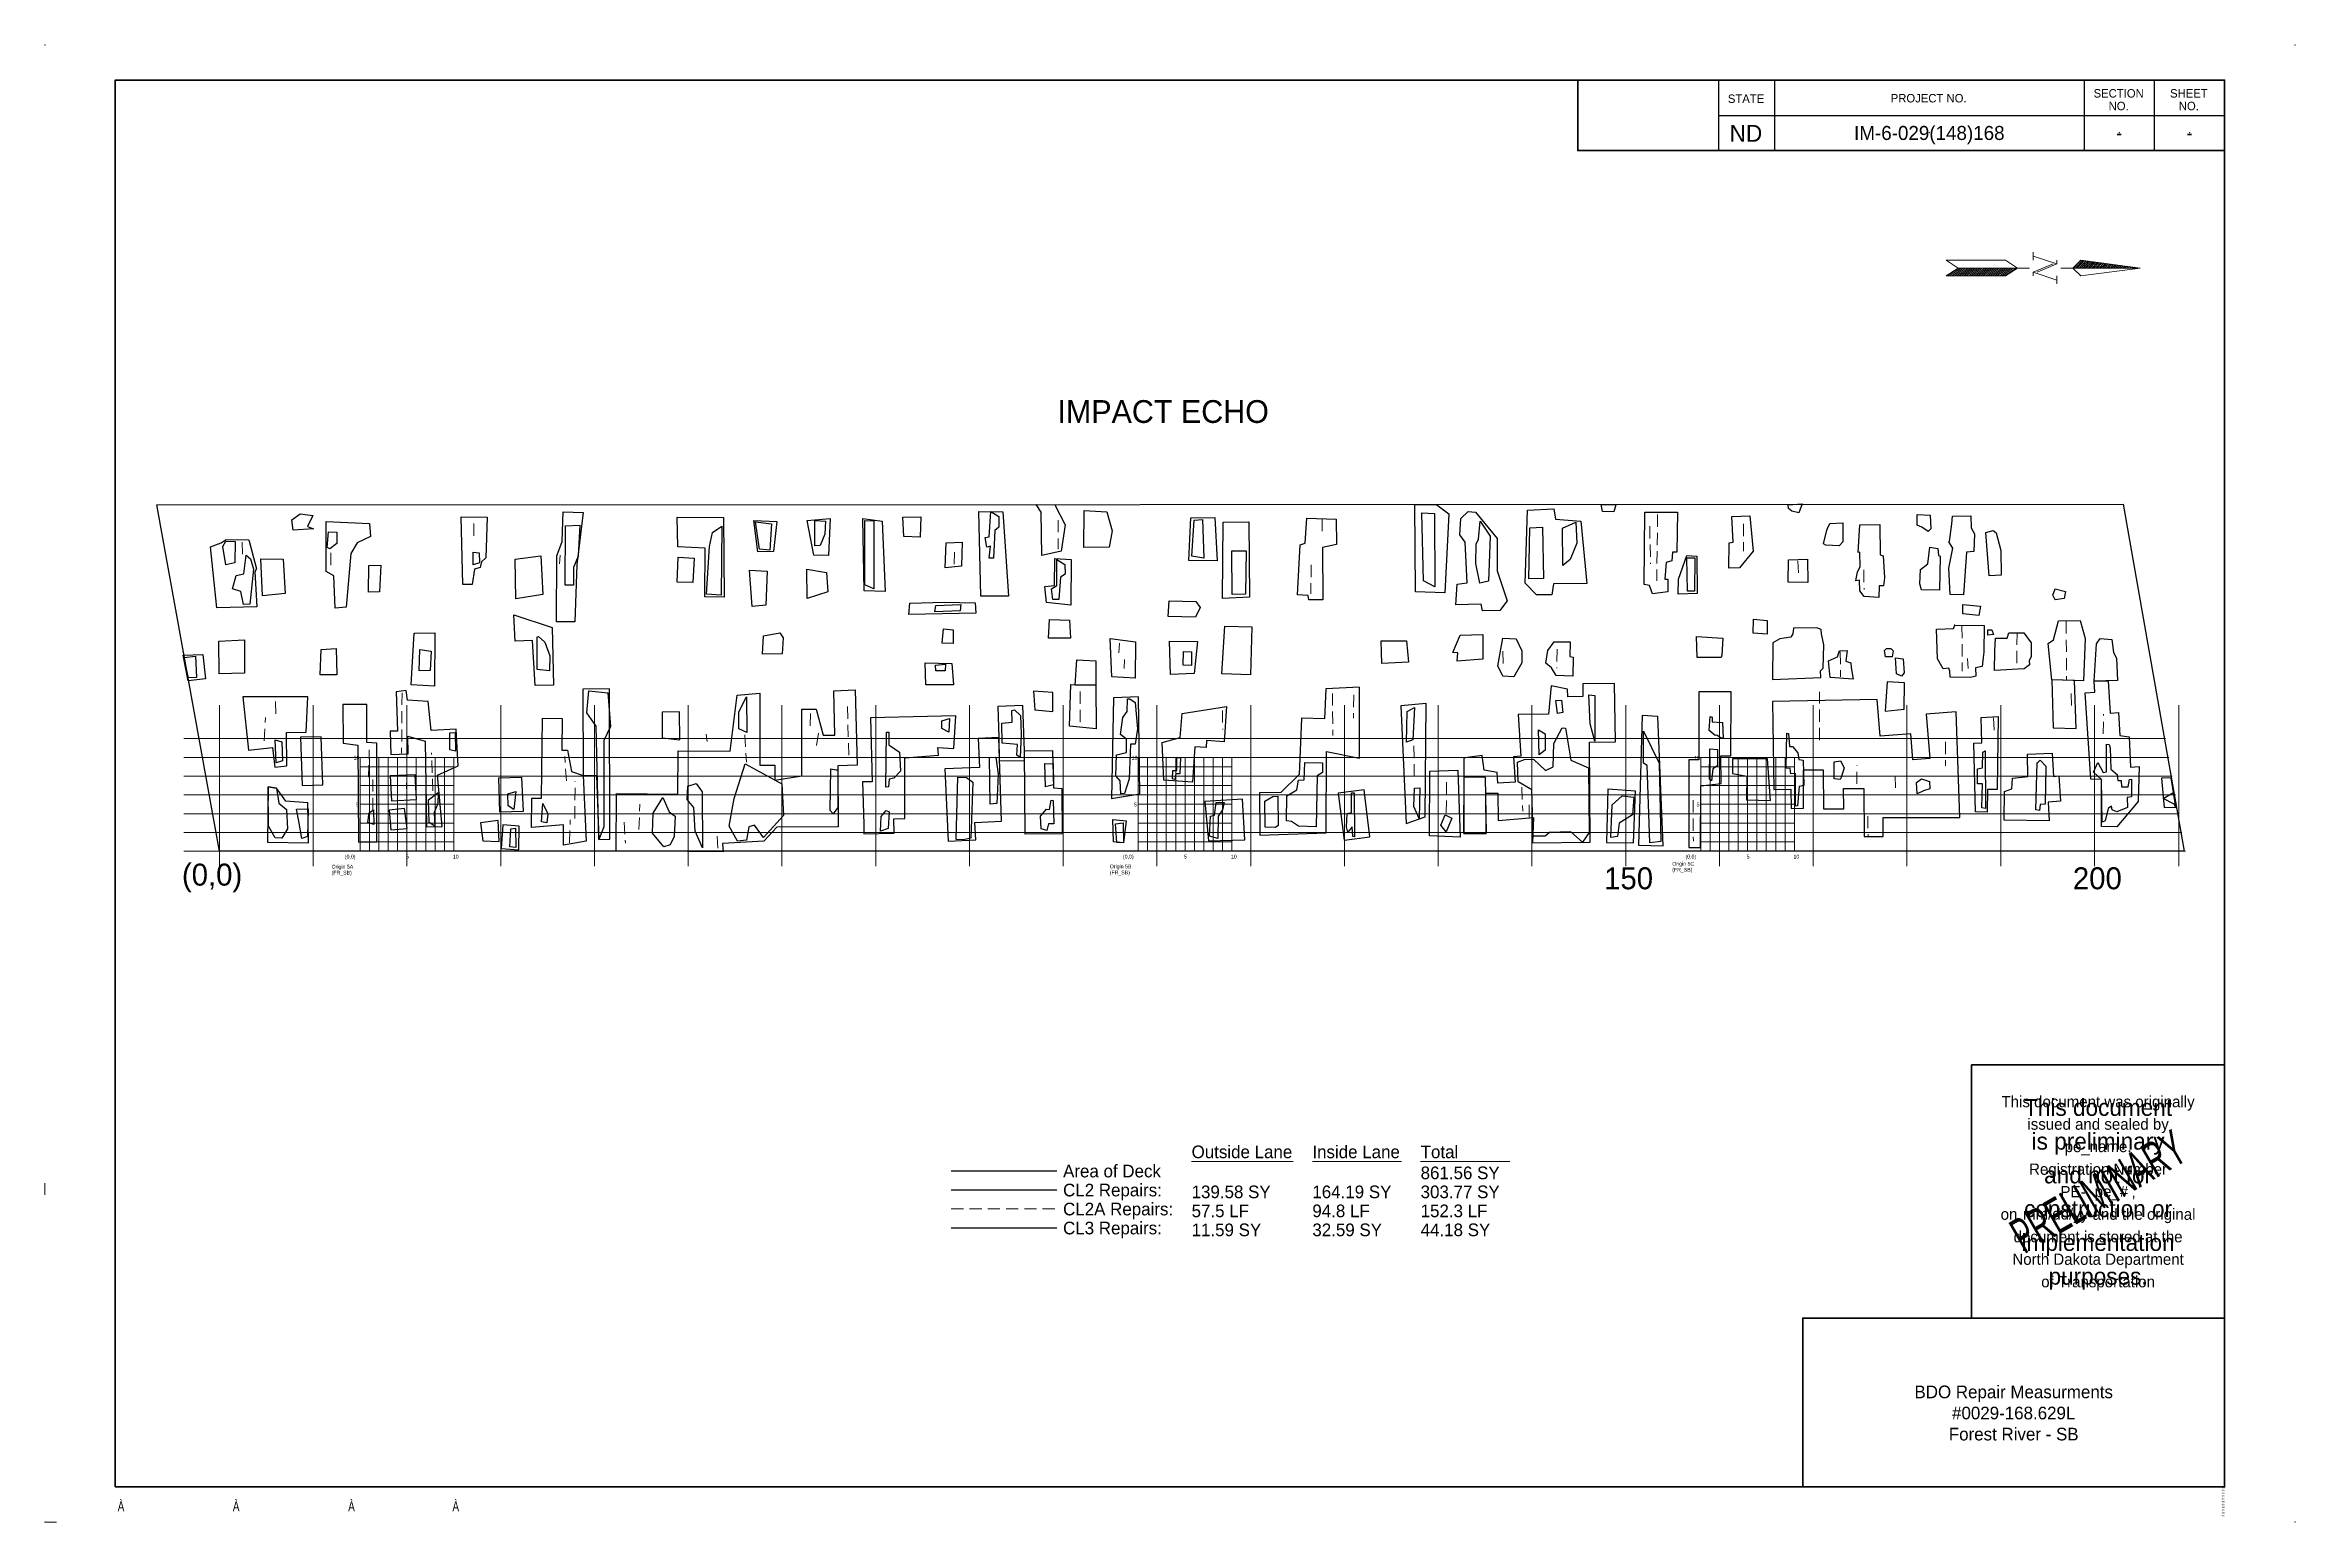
# Model space of a CAD drawing. Header units: feet. Extents: x 2768830 to 2769070, y 549109 to 549267.
import ezdxf
from ezdxf.enums import TextEntityAlignment as Align

# ---------------------------------------------------------------- set-up
doc = ezdxf.new("R2010")
doc.units = ezdxf.units.FT
doc.header["$LTSCALE"] = 312
doc.header["$MEASUREMENT"] = 0
doc.linetypes.add('Dash01', pattern=[1.5, 1, -0.5])
doc.linetypes.add('DGN Style 1', pattern=[0.013513, 2.2e-05, -0.013491])
for name, color, linetype, lineweight in [('Aggr A Line', 212, 'Continuous', 30), ('Arrow N cell', 1, 'Continuous', 0), ('Asph A Line', 5, 'Continuous', 30), ('Conc A Line', 96, 'Continuous', 30), ('Conc Line Exst', 1, 'Dash01', 13), ('dim (wt 1)', 4, 'Continuous', 13), ('EFB Comment text Exst', 7, 'Continuous', 0), ('EFB Locator text Exst', 1, 'Continuous', 0), ('EFB No text Exst', 1, 'Continuous', 0), ('Mask Lv Priority 100', 7, 'Continuous', 0), ('sht Lines', 7, 'Continuous', 0), ('sht Lines (Construction)', 7, 'Continuous', 0), ('sht Stamp Text', 3, 'Continuous', 13), ('sht Stamp Text Preliminary', 5, 'Continuous', 13), ('sht Text', 7, 'Continuous', 0), ('Surface Conc Line Exst', 1, 'Dash01', 0), ('Tag DIP text', 2, 'Continuous', 0), ('Text text', 7, 'Continuous', 40)]:
    doc.layers.add(name, color=color, linetype=linetype, lineweight=lineweight)
doc.styles.add('Style-BLOCK_OUTLINE', font='BLOCK_OUTLINE.shx')
doc.styles.add('Style-engineer', font='engineer.shx')
doc.styles.add('Style-NDDOT', font='')
doc.styles.add('Text 0.09', font='', dxfattribs={"height": 0.0075})
doc.styles.get('Style-NDDOT').set_extended_font_data('NDDOT')
doc.styles.get('Text 0.09').set_extended_font_data('NDDOT')

# ---------------------------------------------------------------- blocks, each defined once
blk = doc.blocks.new('Plan')
at = {"layer": 'sht Lines', "color": 7, "linetype": 'Continuous', "lineweight": 0}
for p in [(-0.0417, 0.8542), (-0.0417, 0.8542), (-0.0417, 0.8542), (1.2917, 0.8542), (1.2917, 0.8542), (-0.0417, -0.0208), (1.2917, -0.0208)]:
    blk.add_point(p, dxfattribs=at)
at = {"layer": 'sht Text', "color": 7, "linetype": 'Continuous', "lineweight": 0, "style": 'Style-NDDOT', "width": 0.757093}
for s, p in [(' À', (-0.0002, -0.0086)), ('  À', (0.0664, -0.0086)), ('   À', (0.1331, -0.0086)), ('À ', (0.1998, -0.0086))]:
    blk.add_text(s, height=0.00583, dxfattribs=at).set_placement(p, align=Align.TOP_LEFT)
at = {"layer": 'Tag DIP text', "color": 2, "linetype": 'Continuous', "lineweight": 0, "style": 'Style-NDDOT'}
for tag, p in [('comment_3', (1.25, -0.0117)), ('comment_4', (1.25, -0.0133)), ('consultant', (1.25, -0.0083)), ('county', (1.25, -0.0067)), ('bridge', (1.25, -0.01)), ('comment_5', (1.25, -0.015)), ('comment_6', (1.25, -0.0167))]:
    blk.add_attdef(tag, text='', height=0.000833, dxfattribs=at).set_placement(p, align=Align.TOP_RIGHT)
at = {"color": 7, "linetype": 'Continuous', "lineweight": 13}
for points in [[(0.8667, 0.7917), (1.25, 0.7917), (1.25, 0.8334), (0.8667, 0.8334)], [(1, 0), (1, 0.1), (1.1, 0.1), (1.1, 0.25), (1.25, 0.25), (1.25, 0)]]:
    blk.add_wipeout(points, dxfattribs=at).dxf.layer = 'Mask Lv Priority 100'
at = {"layer": 'sht Lines', "color": 6, "linetype": 'Continuous', "lineweight": 30}
for p, q in [((0.95, 0.8333), (0.95, 0.7917)), ((0.9833, 0.8334), (0.9833, 0.7917)), ((1.1667, 0.8334), (1.1667, 0.7917)), ((1.2083, 0.8334), (1.2083, 0.7917)), ((0.95, 0.8125), (1.25, 0.8125))]:
    blk.add_line(p, q, dxfattribs=at)
at = {"layer": 'sht Lines', "color": 6, "linetype": 'Continuous', "lineweight": 0}
blk.add_line((0, 0), (1.25, 0), dxfattribs=at)
at = {"layer": 'sht Lines', "color": 6, "linetype": 'Continuous', "lineweight": 53, "flags": 128}
for points in [[(0, 0), (1.25, 0), (1.25, 0.8334), (0, 0.8334), (0, 0)], [(1.25, 0.8334), (0.8667, 0.8334), (0.8667, 0.7917), (1.25, 0.7917), (1.25, 0.8334)], [(1.1, 0.25), (1.25, 0.25), (1.25, 0.1), (1.1, 0.1), (1.1, 0.25)], [(1.25, 0), (1, 0), (1, 0.1), (1.25, 0.1), (1.25, 0)]]:
    blk.add_lwpolyline(points, close=True, dxfattribs=at)
at = {"layer": 'sht Lines', "color": 6, "linetype": 'Continuous', "lineweight": 0, "flags": 128}
blk.add_lwpolyline([(0, 0.8333), (0, 0), (1, 0), (1, 0.1), (1.1, 0.1), (1.1, 0.25), (1.25, 0.25), (1.25, 0.7917), (0.8667, 0.7917), (0.8667, 0.8333), (0, 0.8333)], close=True, dxfattribs=at)
at = {"layer": 'sht Lines', "color": 7, "linetype": 'Continuous', "lineweight": 0}
for p in [(1.075, 0.8022), (1.1875, 0.8022), (1.2292, 0.8022)]:
    blk.add_point(p, dxfattribs=at)
at = {"layer": 'sht Lines (Construction)', "color": 34, "linetype": 'DGN Style 1', "lineweight": 13, "flags": 128}
blk.add_lwpolyline([(-0.0417, -0.0208), (1.2917, -0.0208), (1.2917, 0.8542), (-0.0417, 0.8542), (-0.0417, -0.0208)], close=True, dxfattribs=at)
at = {"layer": 'sht Stamp Text', "color": 3, "linetype": 'Continuous', "lineweight": 13, "insert": (1.175, 0.1739), "char_height": 0.006667, "attachment_point": 5, "line_spacing_factor": 1.2, "style": 'Style-NDDOT'}
blk.add_mtext('This document was originally\\Pissued and sealed by \\P\\PRegistration Number \\PPE-           , \\Pon                  and the original\\Pdocument is stored at the\\PNorth Dakota Department\\Pof Transportation', dxfattribs=at)
at = {"layer": 'sht Stamp Text', "color": 3, "linetype": 'Continuous', "lineweight": 13, "style": 'Style-NDDOT', "flags": 12}
blk.add_attdef('pe_name', text='', height=0.00667, dxfattribs=at).set_placement((1.175, 0.2017), align=Align.MIDDLE_CENTER)
at = {"layer": 'sht Stamp Text', "color": 3, "linetype": 'Continuous', "lineweight": 13, "style": 'Style-NDDOT'}
for tag, p in [('pe_number', (1.1829, 0.175)), ('pe_date', (1.1498, 0.1617))]:
    blk.add_attdef(tag, text='', height=0.00667, dxfattribs=at).set_placement(p, align=Align.MIDDLE_CENTER)
at = {"layer": 'sht Stamp Text Preliminary', "color": 5, "linetype": 'Continuous', "lineweight": 0, "style": 'Style-BLOCK_OUTLINE', "width": 0.6}
blk.add_text('PRELIMINARY', height=0.020833, rotation=30, dxfattribs=at).set_placement((1.175, 0.175), align=Align.MIDDLE_CENTER)
at = {"layer": 'sht Stamp Text Preliminary', "color": 5, "linetype": 'Continuous', "lineweight": 0, "insert": (1.175, 0.1733), "char_height": 0.01, "attachment_point": 5, "line_spacing_factor": 1.2, "style": 'Style-NDDOT'}
blk.add_mtext('This document\\Pis preliminary\\Pand not for\\Pconstruction or\\Pimplementation\\Ppurposes.', dxfattribs=at)
at = {"layer": 'sht Text', "color": 5, "linetype": 'Continuous', "lineweight": 13, "style": 'Style-NDDOT'}
for s, p in [('STATE', (0.9664, 0.8224)), ('PROJECT NO.', (1.0746, 0.8227))]:
    blk.add_text(s, height=0.005, dxfattribs=at).set_placement(p, align=Align.MIDDLE_CENTER)
at = {"layer": 'sht Text', "color": 5, "linetype": 'Continuous', "lineweight": 40, "style": 'Style-NDDOT'}
blk.add_text('ND', height=0.01, dxfattribs=at).set_placement((0.9663, 0.8019), align=Align.MIDDLE_CENTER)
at = {"layer": 'sht Text', "color": 5, "linetype": 'Continuous', "lineweight": 13, "char_height": 0.005, "attachment_point": 5, "line_spacing_factor": 0.9, "style": 'Style-NDDOT'}
for s, insert in [('SECTION\\PNO.', (1.1872, 0.8218)), ('SHEET\\PNO.', (1.2288, 0.8218))]:
    blk.add_mtext(s, dxfattribs=dict(at, insert=insert))
at = {"layer": 'sht Text', "color": 1, "linetype": 'Continuous', "lineweight": 13, "style": 'Style-NDDOT'}
for tag, p in [('Type of revision 1', (0.8683, 0.8282)), ('Type of revision 2', (0.8683, 0.8178)), ('Type of revision 3', (0.8683, 0.8073)), ('Type of revision 4', (0.8683, 0.7969))]:
    blk.add_attdef(tag, text='', height=0.00583, dxfattribs=at).set_placement(p, align=Align.MIDDLE_LEFT)
for tag, p in [('Date of revision 1', (0.9474, 0.8282)), ('Date of revision 2', (0.9474, 0.8178)), ('Date of revision 3', (0.9474, 0.8073)), ('Date of revision 4', (0.9474, 0.7969))]:
    blk.add_attdef(tag, text='', height=0.00583, dxfattribs=at).set_placement(p, align=Align.MIDDLE_RIGHT)
at = {"layer": 'sht Text', "color": 7, "linetype": 'Continuous', "lineweight": 0, "style": 'Style-NDDOT'}
for tag, height, p in [('project', 0.00833, (1.075, 0.8021)), ('section', 0.00833, (1.1875, 0.8021)), ('page', 0.00833, (1.2292, 0.8021)), ('tb_line1', 0.0075, (1.125, 0.0938)), ('tb_line2', 0.0075, (1.125, 0.0813)), ('tb_line3', 0.0075, (1.125, 0.0688)), ('tb_line4', 0.0075, (1.125, 0.0563)), ('tb_line5', 0.0075, (1.125, 0.0437)), ('tb_line6', 0.0075, (1.125, 0.0312)), ('tb_line7', 0.0075, (1.125, 0.0187)), ('tb_line8', 0.0075, (1.125, 0.0063))]:
    blk.add_attdef(tag, text='', height=height, dxfattribs=at).set_placement(p, align=Align.MIDDLE_CENTER)
at = {"layer": 'Tag DIP text', "color": 2, "linetype": 'Continuous', "lineweight": 0, "style": 'Style-NDDOT'}
for tag, p in [('highway_no', (1.25, 0)), ('sheet_ref_pnt', (1.25, -0.005)), ('revision_date', (1.25, -0.0033)), ('division_no', (1.25, -0.0017))]:
    blk.add_attdef(tag, text='', height=0.000833, dxfattribs=at).set_placement(p, align=Align.TOP_RIGHT)
blk = doc.blocks.new('NORTHA')
at = {"layer": 'Arrow N cell', "color": 1, "linetype": 'Continuous', "lineweight": 0}
for p, q in [((-0.004661, 0.019925), (0.000028, 0.05509)), ((-0.00016, 0.053689), (0.000028, 0.05351)), ((-0.000031, 0.054648), (0.000028, 0.05459)), ((0.000028, 0.05509), (0.004715, 0.019934)), ((0.000028, 0.05509), (0.000028, 0.015444)), ((-0.001948, 0.040273), (0.000028, 0.038385)), ((-0.001819, 0.041231), (0.000028, 0.039465)), ((-0.001693, 0.042189), (0.000028, 0.040545)), ((-0.001566, 0.043148), (0.000028, 0.041627)), ((-0.001437, 0.044106), (0.000028, 0.042707)), ((-0.001309, 0.045064), (0.000028, 0.043788)), ((-0.001181, 0.046023), (0.000028, 0.044868)), ((-0.001054, 0.046981), (0.000028, 0.045948)), ((-0.000925, 0.047939), (0.000028, 0.047028)), ((-0.000799, 0.048898), (0.000028, 0.048108)), ((-0.00067, 0.049856), (0.000028, 0.049189)), ((-0.000542, 0.050814), (0.000028, 0.050269)), ((-0.000413, 0.051773), (0.000028, 0.051351)), ((-0.000286, 0.052731), (0.000028, 0.052431)), ((-0.003738, 0.026858), (0.000028, 0.02326)), ((-0.003609, 0.027816), (0.000028, 0.02434)), ((-0.003483, 0.028774), (0.000028, 0.02542)), ((-0.003354, 0.029733), (0.000028, 0.0265)), ((-0.003226, 0.030691), (0.000028, 0.027582)), ((-0.003097, 0.031649), (0.000028, 0.028661)), ((-0.00297, 0.032608), (0.000028, 0.029743)), ((-0.002844, 0.033566), (0.000028, 0.030823)), ((-0.002715, 0.034523), (0.000028, 0.031903)), ((-0.002587, 0.035481), (0.000028, 0.032983)), ((-0.002458, 0.036439), (0.000028, 0.034062)), ((-0.002332, 0.037398), (0.000028, 0.035144)), ((-0.002205, 0.038356), (0.000028, 0.036226)), ((-0.002076, 0.039314), (0.000028, 0.037306)), ((0.000125, 0.015351), (-0.004661, 0.019925)), ((-0.004632, 0.020149), (0.000028, 0.015698)), ((-0.004503, 0.021108), (0.000028, 0.016778)), ((-0.004377, 0.022066), (0.000028, 0.017858)), ((-0.004248, 0.023024), (0.000028, 0.018937)), ((-0.004122, 0.023983), (0.000028, 0.020019)), ((-0.003993, 0.024941), (0.000028, 0.021099)), ((-0.003865, 0.025899), (0.000028, 0.022181)), ((0.000028, 0.015444), (0.000028, 0.008167)), ((0.004715, 0.019934), (0.000125, 0.015351)), ((-0.002394, 0.005878), (-0.006931, -0.008167)), ((-0.004661, 0.005878), (-0.002394, 0.005878)), ((-0.002394, 0.005878), (0.002394, -0.00588)), ((-0.002394, 0.003592), (0.002394, -0.008167)), ((0.002394, -0.008167), (0.007181, 0.005878)), ((0.00945, 0.005878), (0.004661, 0.005878)), ((-0.004661, -0.008167), (-0.00945, -0.008167)), ((0.00003, -0.010455), (0.00003, -0.017641)), ((0.002394, -0.008167), (0.004661, -0.008167)), ((-0.00466, -0.024597), (0.00003, -0.017556)), ((-0.00466, -0.05975), (-0.00466, -0.024597)), ((0.000028, -0.017967), (0.00003, -0.017556)), ((0.000028, -0.017967), (0.000028, -0.052592)), ((0.000028, -0.018413), (0.004715, -0.025469)), ((0.000028, -0.019825), (0.004715, -0.02688)), ((0.000028, -0.021236), (0.004715, -0.028292)), ((0.000028, -0.022648), (0.004715, -0.029705)), ((0.000028, -0.024059), (0.004715, -0.031115)), ((0.000028, -0.025472), (0.004715, -0.032528)), ((0.00003, -0.017556), (0.004715, -0.024597)), ((0.004715, -0.024597), (0.004715, -0.059778)), ((0.000028, -0.026884), (0.004715, -0.033939)), ((0.000028, -0.028295), (0.004715, -0.035351)), ((0.000028, -0.029707), (0.004715, -0.036764)), ((0.000028, -0.031118), (0.004715, -0.038174)), ((0.000028, -0.032531), (0.004715, -0.039587)), ((0.000028, -0.033941), (0.004715, -0.040998)), ((0.000028, -0.035354), (0.004715, -0.04241)), ((0.000028, -0.036766), (0.004715, -0.043821)), ((0.000028, -0.038177), (0.004715, -0.045233)), ((0.000028, -0.03959), (0.004715, -0.046646)), ((0.000028, -0.052722), (-0.00466, -0.05975)), ((0.000028, -0.041), (0.004715, -0.048057)), ((0.000028, -0.042413), (0.004715, -0.049469)), ((0.000028, -0.043825), (0.004715, -0.05088)), ((0.000028, -0.045236), (0.004715, -0.052292)), ((0.000028, -0.046649), (0.004715, -0.053705)), ((0.000028, -0.048059), (0.004715, -0.055115)), ((0.000028, -0.049472), (0.004715, -0.056528)), ((0.000028, -0.050884), (0.004715, -0.057939)), ((0.000028, -0.052295), (0.004715, -0.059351)), ((0.000028, -0.052592), (0.000028, -0.052722)), ((0.004715, -0.059778), (0.000028, -0.052722))]:
    blk.add_line(p, q, dxfattribs=at)
blk = doc.blocks.new('SURVPN-CIRCLE')
at = {"layer": 'EFB Locator text Exst', "color": 1, "linetype": 'Continuous', "lineweight": 0}
blk.add_circle((0, 0), 0.0001, dxfattribs=at)

msp = doc.modelspace()

# ---------------------------------------------------------------- linework, layer by layer
at = {"layer": 'Aggr A Line', "color": 212, "linetype": 'Continuous', "lineweight": 30, "flags": 128}
for points in [[(2768857.74, 549197.14), (2768850.8, 549197.16), (2768851.41, 549191.47), (2768853.98, 549191.74), (2768854.21, 549189.66), (2768855.51, 549189.8), (2768855.46, 549193.36), (2768857.55, 549193.39), (2768857.74, 549197.14)], [(2768870.58, 549196.65), (2768868.38, 549196.8), (2768868.22, 549197.84), (2768867.18, 549197.68), (2768867.31, 549193.5), (2768866.52, 549193.48), (2768866.59, 549191.01), (2768868.46, 549191.07), (2768868.41, 549192.94), (2768870.26, 549192.43), (2768870.39, 549183.28), (2768872.06, 549183.31), (2768871.57, 549188.8), (2768873.77, 549189.79), (2768873.56, 549193.7), (2768870.9, 549193.55), (2768870.58, 549196.65)], [(2768889.92, 549197.99), (2768887.08, 549197.96), (2768887.1, 549188.75), (2768888.54, 549188.75), (2768888.79, 549181.94), (2768889.94, 549181.99), (2768889.92, 549197.99)], [(2768916.12, 549197.91), (2768916.33, 549189.86), (2768914.27, 549189.8), (2768914.3, 549183.28), (2768907.77, 549183.24), (2768906.37, 549181.75), (2768901.98, 549181.51), (2768902.03, 549180.63), (2768890.62, 549180.74), (2768890.68, 549186.83), (2768897.19, 549186.77), (2768897.24, 549191.4), (2768902.8, 549191.35), (2768903.52, 549197.34), (2768905.96, 549197.54), (2768905.95, 549189.87), (2768907.56, 549189.87), (2768907.56, 549188.26), (2768910.42, 549188.74), (2768910.43, 549195.83), (2768911.98, 549195.83), (2768912.7, 549193.05), (2768913.96, 549193.08), (2768913.84, 549197.79), (2768916.12, 549197.91)], [(2768937.21, 549197.61), (2768935.15, 549197.75), (2768935.3, 549195.75), (2768937.2, 549195.57), (2768937.21, 549197.61)], [(2768941.79, 549198.4), (2768941.84, 549193.74), (2768938.98, 549194.01), (2768939.11, 549198.46), (2768941.79, 549198.4)], [(2768946.36, 549197.15), (2768943.69, 549197.06), (2768943.45, 549186.32), (2768946.48, 549186.79), (2768946.36, 549197.15)], [(2768969.92, 549198.18), (2768966.32, 549197.99), (2768966.19, 549194.79), (2768963.72, 549194.89), (2768963.47, 549188.88), (2768961.54, 549186.94), (2768959.26, 549186.93), (2768959.27, 549182.4), (2768966.35, 549182.66), (2768966.4, 549191.33), (2768969.93, 549190.61), (2768969.92, 549198.18)], [(2768997.11, 549198.59), (2768993.73, 549198.53), (2768993.75, 549197.18), (2768992.14, 549197.15), (2768992.12, 549197.98), (2768990.36, 549198.32), (2768990.08, 549195.29), (2768986.84, 549195.26), (2768987.14, 549190.81), (2768986.34, 549190.76), (2768986.52, 549188.06), (2768984.68, 549187.94), (2768984.6, 549189.09), (2768983.21, 549189.33), (2768982.99, 549190.89), (2768981.43, 549190.67), (2768981.04, 549190.62), (2768981.03, 549182.56), (2768983.43, 549182.59), (2768983.38, 549186.88), (2768984.67, 549186.89), (2768984.71, 549183.96), (2768988.47, 549184.28), (2768988.37, 549181.59), (2768994.54, 549181.65), (2768994.44, 549192.32), (2768997.24, 549192.35), (2768997.11, 549198.59)], [(2769009.57, 549197.69), (2769006.13, 549197.7), (2769006.11, 549190.45), (2769005.05, 549190.45), (2769005.03, 549181.08), (2769006.3, 549181.08), (2769006.31, 549187.67), (2769008.48, 549187.91), (2769008.46, 549190.86), (2769009.54, 549190.87), (2769009.57, 549197.69)], [(2769028.06, 549198.63), (2769026.2, 549198.76), (2769025.98, 549195.63), (2769028.03, 549195.82), (2769028.06, 549198.63)], [(2769043.78, 549198.98), (2769043.91, 549193.86), (2769046.36, 549193.76), (2769046.2, 549198.89), (2769043.78, 549198.98)], [(2769049.78, 549198.87), (2769049.99, 549195.42), (2769050.88, 549195.47), (2769051.03, 549193.01), (2769052.02, 549192.9), (2769052.17, 549189.66), (2769053.08, 549189.71), (2769052.97, 549186), (2769050.7, 549183.28), (2769049.06, 549183.34), (2769049.08, 549188.35), (2769047.93, 549188.36), (2769047.31, 549197.58), (2769048.34, 549197.65), (2769048.3, 549198.82), (2769049.78, 549198.87)], [(2768865.1, 549192.22), (2768864.05, 549192.29), (2768864.03, 549196.35), (2768861.48, 549196.33), (2768861.5, 549192.22), (2768863.09, 549191.98), (2768863.16, 549181.67), (2768865.1, 549181.68), (2768865.1, 549192.22)], [(2768887.1, 549188.75), (2768887.43, 549181.77), (2768885.01, 549181.33), (2768885, 549183.51), (2768881.6, 549183.21), (2768881.64, 549186.34), (2768882.67, 549186.33), (2768882.76, 549194.86), (2768884.86, 549194.83), (2768884.82, 549191.46), (2768885.45, 549191.46), (2768885.85, 549189.19), (2768887.1, 549188.75)], [(2768897.38, 549195.54), (2768895.52, 549195.53), (2768895.54, 549192.77), (2768897.41, 549192.57), (2768897.38, 549195.54)], [(2768926.85, 549195.12), (2768917.77, 549194.9), (2768917.94, 549188.1), (2768916.92, 549188.07), (2768917.03, 549183.56), (2768917.06, 549182.55), (2768920.27, 549182.63), (2768920.24, 549184.13), (2768921.42, 549184.16), (2768921.42, 549190.63), (2768925, 549190.94), (2768924.93, 549191.75), (2768926.64, 549191.64), (2768926.85, 549195.12)], [(2768934.19, 549191.39), (2768934, 549196.23), (2768931.35, 549196.13), (2768931.44, 549192.8), (2768931.5, 549190.34), (2768934.19, 549190.37), (2768934.19, 549191.39)], [(2768955.74, 549196.11), (2768955.48, 549192.35), (2768953.6, 549192.48), (2768953.55, 549191.75), (2768952.36, 549191.83), (2768952.1, 549188.04), (2768949.03, 549188.26), (2768948.87, 549192.29), (2768950.79, 549192.81), (2768951.01, 549195.37), (2768955.74, 549196.11)], [(2768976.91, 549184.37), (2768977.03, 549196.43), (2768974.34, 549196.18), (2768974.89, 549183.65), (2768976.91, 549184.37)], [(2769001.74, 549195.04), (2769000.06, 549195.16), (2768999.68, 549181.34), (2769002.31, 549181.26), (2769001.74, 549195.04)], [(2769033.57, 549195.56), (2769030.35, 549195.29), (2769030.74, 549190.59), (2769028.95, 549190.44), (2769028.72, 549193.21), (2769025.45, 549192.94), (2769025.13, 549196.85), (2769013.96, 549196.65), (2769014.13, 549187.28), (2769015.93, 549187.31), (2769015.96, 549185.26), (2769017.29, 549185.28), (2769017.29, 549189.35), (2769019.39, 549189.35), (2769019.4, 549185.2), (2769021.57, 549185.2), (2769021.56, 549187.37), (2769023.73, 549187.38), (2769023.74, 549182.24), (2769025.76, 549182.24), (2769025.76, 549184.27), (2769033.94, 549184.28), (2769033.57, 549195.56)], [(2769038.03, 549195.04), (2769037.95, 549187.27), (2769036.9, 549187.28), (2769036.88, 549184.86), (2769035.61, 549184.87), (2769035.44, 549192.22), (2769036.3, 549192.24), (2769036.24, 549194.93), (2769038.03, 549195.04)], [(2768859.15, 549192.87), (2768856.97, 549192.86), (2768857.13, 549187.7), (2768859.34, 549187.77), (2768859.15, 549192.87)], [(2768931.44, 549192.8), (2768929.25, 549192.69), (2768929.4, 549189.63), (2768925.69, 549189.46), (2768926.06, 549181.77), (2768928.99, 549181.91), (2768928.9, 549183.75), (2768931.73, 549183.88), (2768931.44, 549192.8)], [(2768937.18, 549191.44), (2768937.29, 549187.44), (2768938.18, 549187.38), (2768938.22, 549182.53), (2768934.25, 549182.5), (2768934.19, 549191.39), (2768937.18, 549191.44)], [(2769013.45, 549190.53), (2769009.72, 549190.54), (2769009.72, 549188.97), (2769011.24, 549188.7), (2769011.2, 549186.15), (2769013.75, 549186.11), (2769013.45, 549190.53)], [(2769043.8, 549191.16), (2769043.96, 549188.67), (2769044.52, 549188.71), (2769044.69, 549186.01), (2769043.36, 549185.93), (2769043.49, 549183.92), (2769038.67, 549183.99), (2769038.72, 549187.05), (2769039.51, 549187.35), (2769039.56, 549188.46), (2769041.22, 549188.65), (2769041.16, 549191.05), (2769043.8, 549191.16)], [(2768857.74, 549185.84), (2768855.41, 549186.01), (2768854.4, 549187.42), (2768853.51, 549187.54), (2768853.44, 549181.65), (2768857.8, 549181.59), (2768857.74, 549185.84)], [(2768869.18, 549188.85), (2768866.53, 549188.71), (2768866.67, 549186.05), (2768869.33, 549186.19), (2768869.18, 549188.85)], [(2768880.55, 549188.55), (2768878.08, 549188.47), (2768878.2, 549184.89), (2768880.76, 549184.97), (2768880.55, 549188.55)], [(2768980.4, 549189.34), (2768980.64, 549182.17), (2768977.4, 549182.33), (2768977.41, 549189.22), (2768980.4, 549189.34)], [(2769056.51, 549188.52), (2769055.47, 549188.47), (2769055.74, 549185.34), (2769056.98, 549185.39), (2769056.51, 549188.52)], [(2768868.04, 549185.23), (2768866.41, 549185.08), (2768866.6, 549182.96), (2768868.32, 549183.11), (2768868.04, 549185.23)], [(2768957.45, 549186.24), (2768953.41, 549186), (2768953.8, 549181.8), (2768957.68, 549181.9), (2768957.45, 549186.24)], [(2768970.4, 549187.25), (2768967.63, 549186.88), (2768968.3, 549181.87), (2768971.02, 549182.23), (2768970.4, 549187.25)], [(2768999.37, 549187.09), (2768996.39, 549187.3), (2768996.28, 549181.63), (2768999.15, 549181.58), (2768999.37, 549187.09)], [(2768878.05, 549183.97), (2768876.15, 549183.7), (2768876.42, 549181.81), (2768878.15, 549181.71), (2768878.05, 549183.97)], [(2768880.3, 549183.36), (2768878.55, 549183.49), (2768878.37, 549180.97), (2768880.26, 549180.84), (2768880.3, 549183.36)], [(2768945.04, 549183.91), (2768944.74, 549181.57), (2768943.69, 549181.7), (2768943.59, 549184.06), (2768945.04, 549183.91)]]:
    msp.add_lwpolyline(points, close=True, dxfattribs=at)
at = {"layer": 'Asph A Line', "color": 5, "linetype": 'Continuous', "lineweight": 30, "flags": 128}
for points in [[(2768889.75, 549197.56), (2768890.02, 549193.97), (2768889.32, 549192.51), (2768889.31, 549183.28), (2768888.79, 549181.94), (2768888.5, 549194.02), (2768887.5, 549195.43), (2768887.71, 549197.8), (2768889.75, 549197.56)], [(2768904.52, 549197.15), (2768904.56, 549193.33), (2768903.72, 549193.75), (2768903.71, 549195.55), (2768904.52, 549197.15)], [(2768995.03, 549197.3), (2768995.03, 549192.41), (2768994.53, 549194.26), (2768994.38, 549197.37), (2768995.03, 549197.3)], [(2768926.12, 549193.4), (2768925.35, 549193.76), (2768925.37, 549194.59), (2768926.18, 549194.84), (2768926.12, 549193.4)], [(2768933.73, 549190.69), (2768933.38, 549190.94), (2768933.43, 549192.08), (2768931.79, 549192.22), (2768931.75, 549194.36), (2768932.87, 549194.45), (2768932.85, 549195.7), (2768933.11, 549195.76), (2768933.75, 549195.17), (2768933.82, 549193.19), (2768933.73, 549190.69)], [(2768944.45, 549186.79), (2768944.39, 549188.21), (2768943.94, 549188.74), (2768944, 549190.95), (2768945.08, 549191.23), (2768945.07, 549192.64), (2768944.43, 549193.14), (2768944.67, 549194.95), (2768945.13, 549195.58), (2768945.17, 549196.95), (2768945.42, 549196.94), (2768945.99, 549196.54), (2768946.25, 549193.74), (2768945.99, 549192.09), (2768945.49, 549192.1), (2768945.34, 549188.42), (2768944.84, 549186.84), (2768944.45, 549186.79)], [(2768975.77, 549196.02), (2768975.6, 549192.58), (2768974.93, 549192.31), (2768975.02, 549195.6), (2768975.77, 549196.02)], [(2768991.48, 549196.78), (2768991.59, 549195.48), (2768991.04, 549195.36), (2768990.87, 549196.75), (2768991.48, 549196.78)], [(2769008.64, 549194.42), (2769008.72, 549192.73), (2769008.42, 549192.79), (2769008.04, 549193.06), (2769007.86, 549193.02), (2769007.22, 549193.55), (2769007.32, 549195.06), (2769007.55, 549194.98), (2769007.55, 549194.5), (2769008.64, 549194.42)], [(2768854.96, 549192.35), (2768855.04, 549190.34), (2768854.36, 549190.12), (2768854.27, 549192.58), (2768854.96, 549192.35)], [(2768873.46, 549193.36), (2768873.48, 549191.37), (2768872.87, 549191.51), (2768872.87, 549193.32), (2768873.46, 549193.36)], [(2768920.86, 549191.26), (2768920.95, 549189.22), (2768920.26, 549188.47), (2768919.74, 549188.38), (2768919.69, 549187.54), (2768919.4, 549187.51), (2768919.45, 549193.39), (2768919.72, 549193.4), (2768919.71, 549192.03), (2768920.86, 549191.26)], [(2768988.49, 549190.5), (2768989.75, 549189.28), (2768990.59, 549189.67), (2768990.66, 549192.16), (2768991.52, 549193.86), (2768991.89, 549193.81), (2768992.45, 549190.4), (2768994.36, 549189.57), (2768994.4, 549182.7), (2768993.7, 549181.65), (2768992.45, 549182.76), (2768990.18, 549182.7), (2768989.72, 549182.31), (2768988.43, 549182.29), (2768988.3, 549187.22), (2768986.83, 549188.1), (2768986.76, 549190.17), (2768987.51, 549190.47), (2768988.49, 549190.5)], [(2768989.73, 549193.19), (2768989.73, 549191.45), (2768989.08, 549190.98), (2768989.02, 549193.63), (2768989.73, 549193.19)], [(2769001.89, 549190.07), (2769002.06, 549181.74), (2769000.88, 549181.58), (2769000.61, 549189.84), (2769000.22, 549190.06), (2769000.21, 549193.5), (2769001.89, 549190.07)], [(2769016.11, 549191.87), (2769016.69, 549191.18), (2769016.79, 549190.47), (2769017.26, 549190.41), (2769017.32, 549187.68), (2769016.81, 549187.59), (2769016.64, 549185.53), (2769016.41, 549185.49), (2769016.42, 549188.98), (2769015.91, 549188.95), (2769015.85, 549189.51), (2769015.43, 549189.54), (2769015.49, 549193.26), (2769015.69, 549193.25), (2769015.77, 549191.86), (2769016.11, 549191.87)], [(2768908.3, 549187.87), (2768908.47, 549184.48), (2768907.42, 549183.32), (2768906.34, 549182.15), (2768905.4, 549183.47), (2768904.79, 549183.3), (2768904.53, 549181.88), (2768903.58, 549181.75), (2768902.68, 549183.37), (2768903.23, 549186.32), (2768904.39, 549189.99), (2768908.3, 549187.87)], [(2768930.52, 549185.72), (2768930.46, 549190.69), (2768931.13, 549190.72), (2768931.39, 549188.91), (2768931.25, 549185.79), (2768930.52, 549185.72)], [(2768936.44, 549187.54), (2768936.35, 549190.03), (2768937.23, 549189.99), (2768937.27, 549187.78), (2768936.44, 549187.54)], [(2768950.81, 549190.69), (2768950.74, 549188.95), (2768950.31, 549188.93), (2768950.21, 549188.34), (2768949.98, 549188.39), (2768950, 549189.31), (2768950.44, 549189.28), (2768950.42, 549190.68), (2768950.81, 549190.69)], [(2768965.96, 549190.13), (2768965.97, 549189.08), (2768965.39, 549188.72), (2768965.3, 549183.27), (2768963.42, 549183.37), (2768962.67, 549183.87), (2768962.12, 549183.93), (2768962.17, 549186.59), (2768963.24, 549187.25), (2768963.4, 549188.28), (2768964, 549188.29), (2768964.07, 549190.15), (2768965.96, 549190.13)], [(2769008.12, 549191.53), (2769008.11, 549189.78), (2769007.61, 549189.49), (2769007.45, 549188.18), (2769007.25, 549188.38), (2769007.27, 549191.61), (2769008.12, 549191.53)], [(2769021.24, 549190.34), (2769021.6, 549189.58), (2769021.29, 549188.55), (2769021.19, 549188.35), (2769020.56, 549188.39), (2769020.56, 549190.23), (2769021.24, 549190.34)], [(2769036.64, 549191.39), (2769036.69, 549185.24), (2769036.31, 549185.3), (2769036.37, 549187.87), (2769035.84, 549187.89), (2769035.83, 549189.48), (2769036.36, 549189.59), (2769036.42, 549191.25), (2769036.64, 549191.39)], [(2769042.51, 549190.41), (2769043.11, 549189.75), (2769043.05, 549185.71), (2769042.52, 549185.68), (2769042.44, 549185.02), (2769042.05, 549185.09), (2769042.2, 549190.12), (2769042.31, 549190.17), (2769042.51, 549190.41)], [(2769049.15, 549183.77), (2769049.08, 549188.35), (2769048.22, 549189.12), (2769048.67, 549190.16), (2769049.26, 549189.09), (2769049.6, 549189.17), (2769049.6, 549192.1), (2769049.89, 549192.07), (2769049.98, 549191.71), (2769050.07, 549189.42), (2769050.75, 549188.88), (2769050.81, 549188.23), (2769051.16, 549188.22), (2769051.19, 549187.57), (2769051.92, 549187.54), (2769052.04, 549188.35), (2769052.28, 549188.36), (2769052.28, 549186.47), (2769051.82, 549186.41), (2769051.83, 549185.34), (2769050.71, 549184.89), (2769050.22, 549185.09), (2769050.14, 549185.5), (2769049.76, 549185.23), (2769049.45, 549183.94), (2769049.15, 549183.77)], [(2768854.4, 549187.42), (2768854.64, 549185.82), (2768855.47, 549185.13), (2768855.56, 549183.09), (2768854.96, 549182.07), (2768854.24, 549182.13), (2768853.53, 549183.37), (2768853.51, 549187.54), (2768854.4, 549187.42)], [(2768899.81, 549187.01), (2768899.83, 549181.06), (2768899.07, 549182.82), (2768898.93, 549185.35), (2768898.21, 549186.19), (2768898.28, 549187.64), (2768899.18, 549187.91), (2768899.81, 549187.01)], [(2768914.27, 549189.35), (2768914.28, 549185.34), (2768913.79, 549184.68), (2768913.44, 549185.03), (2768913.52, 549189.48), (2768914.08, 549189.36), (2768914.27, 549189.35)], [(2768926.88, 549181.93), (2768927.07, 549188.58), (2768928.01, 549188.56), (2768928.66, 549188.04), (2768928.47, 549182.07), (2768927.66, 549181.89), (2768926.88, 549181.93)], [(2768983.31, 549188.57), (2768983.43, 549182.59), (2768981.03, 549182.56), (2768981.08, 549188.61), (2768983.31, 549188.57)], [(2769030.71, 549188.13), (2769030.74, 549187.35), (2769030.07, 549187.11), (2769029.39, 549186.8), (2769029.34, 549188.03), (2769029.86, 549188.41), (2769030.71, 549188.13)], [(2768857.76, 549185.2), (2768857.72, 549182.26), (2768857.1, 549182.06), (2768856.77, 549183.89), (2768856.53, 549185.17), (2768857.76, 549185.2)], [(2768864.74, 549185.11), (2768864.79, 549183.55), (2768864.13, 549183.76), (2768864.3, 549184.79), (2768864.74, 549185.11)], [(2768871.66, 549186.94), (2768871.62, 549185.77), (2768871.22, 549184.82), (2768871.28, 549183.36), (2768870.67, 549183.74), (2768870.61, 549186.18), (2768871.66, 549186.94)], [(2768879.92, 549187.06), (2768879.71, 549185.13), (2768879.12, 549185.51), (2768879.08, 549186.82), (2768879.92, 549187.06)], [(2768882.81, 549185.77), (2768883.34, 549184.68), (2768883.23, 549183.72), (2768882.66, 549183.81), (2768882.81, 549185.77)], [(2768896.92, 549184.42), (2768896.83, 549182.25), (2768896.39, 549181.38), (2768895.71, 549181.17), (2768894.5, 549182.61), (2768894.57, 549184.74), (2768895.62, 549186.42), (2768896.3, 549184.89), (2768896.92, 549184.42)], [(2768935.95, 549183.09), (2768935.9, 549184.42), (2768936.53, 549185.17), (2768936.85, 549185.14), (2768937.02, 549186.14), (2768937.24, 549186.08), (2768937.31, 549183.61), (2768936.74, 549183.6), (2768936.57, 549182.91), (2768935.95, 549183.09)], [(2768955.5, 549185.87), (2768955.3, 549185.11), (2768954.86, 549184.41), (2768954.8, 549182.05), (2768953.93, 549182.31), (2768954.01, 549184.44), (2768954.45, 549184.54), (2768954.64, 549185.88), (2768955.5, 549185.87)], [(2768961.22, 549186.57), (2768961.24, 549183.43), (2768960.96, 549183.21), (2768959.87, 549183.26), (2768959.83, 549186.04), (2768960.68, 549186.54), (2768961.22, 549186.57)], [(2768969.35, 549186.91), (2768969.4, 549182.22), (2768969.22, 549182.26), (2768969.15, 549183.27), (2768968.67, 549182.72), (2768968.53, 549183.3), (2768968.61, 549184.7), (2768969.08, 549184.8), (2768969.08, 549186.92), (2768969.35, 549186.91)], [(2768976.34, 549187.44), (2768976.3, 549184.16), (2768975.72, 549185.45), (2768975.78, 549187.4), (2768976.34, 549187.44)], [(2768999.17, 549186.44), (2768999.05, 549184.58), (2768997.61, 549183.67), (2768997.43, 549182.26), (2768996.74, 549182.14), (2768996.87, 549185.65), (2768997.92, 549186.6), (2768999.17, 549186.44)], [(2769056.83, 549185.72), (2769055.66, 549186.3), (2769056.73, 549186.95), (2769056.98, 549185.39), (2769056.83, 549185.72)], [(2768879.88, 549183.14), (2768879.94, 549181.09), (2768879.3, 549181.17), (2768879.41, 549183.09), (2768879.88, 549183.14)], [(2768918.84, 549182.81), (2768918.88, 549184.39), (2768919.44, 549185.03), (2768919.75, 549184.87), (2768919.64, 549183.12), (2768918.84, 549182.81)], [(2768944.71, 549183.72), (2768944.74, 549181.57), (2768944.02, 549181.62), (2768943.89, 549183.6), (2768944.71, 549183.72)], [(2768979.07, 549184.55), (2768979.78, 549184.2), (2768979.16, 549182.76), (2768978.58, 549183.45), (2768979.07, 549184.55)]]:
    msp.add_lwpolyline(points, dxfattribs=at)
at = {"layer": 'Conc A Line', "color": 96, "linetype": 'Continuous', "lineweight": 30, "flags": 128}
msp.add_lwpolyline([(2769051.36, 549217.71), (2769057.89, 549180.69), (2768848.31, 549180.69), (2768841.62, 549217.64), (2769051.36, 549217.71)], close=True, dxfattribs=at)
at = {"layer": 'Conc Line Exst', "color": 1, "linetype": 'Dash01', "lineweight": 13, "ltscale": 0.004167, "flags": 128}
for points in [[(2768867.79, 549197.58), (2768867.74, 549191.15)], [(2768940.11, 549194.46), (2768940.13, 549198.45)], [(2768967.04, 549197.52), (2768967.07, 549193.03)], [(2768969.3, 549197.36), (2768969.27, 549194.86)], [(2769018.97, 549192.54), (2769018.97, 549197.69)], [(2769045.82, 549197.52), (2769045.86, 549195.68)], [(2768853.07, 549192.45), (2768853.22, 549194.96)], [(2768854.31, 549195.34), (2768854.29, 549196.89)], [(2768911.33, 549194.07), (2768911.37, 549195.56)], [(2768915.43, 549190.92), (2768915.29, 549196.71)], [(2768955.29, 549195.7), (2768955.34, 549193.65)], [(2769037.55, 549194.9), (2769037.64, 549193.1)], [(2769049.24, 549193.2), (2769049.28, 549195.29)], [(2768900.23, 549193.16), (2768900.35, 549192.4)], [(2768904.36, 549193.1), (2768904.52, 549190.19)], [(2768912.21, 549193.26), (2768911.96, 549191.64)], [(2769032.43, 549192.34), (2769032.42, 549189.81)], [(2768864.22, 549188.57), (2768864.29, 549191.5)], [(2768871.07, 549187.11), (2768870.93, 549191.17)], [(2768885.33, 549188.19), (2768885.15, 549190.77)], [(2768975.72, 549191.92), (2768975.76, 549188.06)], [(2769022.95, 549187.87), (2769022.96, 549189.88)], [(2768864.67, 549185.09), (2768864.66, 549188.57)], [(2768868.31, 549188.64), (2768868.26, 549186.59)], [(2768886.22, 549184.18), (2768886.25, 549188.12)], [(2768979.18, 549184.79), (2768979.22, 549188.7)], [(2768987.23, 549187.5), (2768987.34, 549184.95)], [(2769027.06, 549188.73), (2769027.11, 549186.85)], [(2768893.06, 549183), (2768893.16, 549185.72)], [(2768988, 549184.32), (2768988, 549186.09)], [(2769005.5, 549186.12), (2769005.53, 549181.76)], [(2768885.64, 549181.58), (2768885.73, 549184.02)], [(2768891.47, 549183.8), (2768891.61, 549181.54)], [(2769024.15, 549184.44), (2769024.16, 549182.28)], [(2768901.4, 549182.3), (2768901.46, 549180.93)]]:
    msp.add_lwpolyline(points, dxfattribs=at)

# ---------------------------------------------------------------- texts
at = {"layer": 'Conc Line Exst', "color": 1, "linetype": 'Dash01', "lineweight": 13, "style": 'Style-engineer'}
msp.add_text('+CLS2A', height=0.005, rotation=265.9778, dxfattribs=at).set_placement((2769037.55, 549194.9), align=Align.TOP_LEFT)

# ---------------------------------------------------------------- next in the draw order: block references
at = {"layer": 'Mask Lv Priority 100', "color": 7, "linetype": 'Continuous', "lineweight": 13}
ref = msp.add_blockref('Plan', (2768837.2, 549112.9), dxfattribs=dict(at, xscale=180, yscale=180, zscale=180))
ref.add_attrib('highway_no', 'N/A', dxfattribs={"layer": 'Tag DIP text', "color": 2, "linetype": 'Continuous', "lineweight": 0, "height": 0.15, "style": 'Style-NDDOT'}).set_placement((2769062.2, 549112.9), align=Align.TOP_RIGHT)
ref.add_attrib('division_no', 'N/A', dxfattribs={"layer": 'Tag DIP text', "color": 2, "linetype": 'Continuous', "lineweight": 0, "height": 0.15, "style": 'Style-NDDOT'}).set_placement((2769062.2, 549112.6), align=Align.TOP_RIGHT)
ref.add_attrib('pe_name', 'pe_name,', dxfattribs={"layer": 'sht Stamp Text', "color": 3, "linetype": 'Continuous', "lineweight": 13, "height": 1.2, "style": 'Style-NDDOT'}).set_placement((2769048.7, 549149.2), align=Align.MIDDLE_CENTER)
ref.add_attrib('revision_date', 'N/A', dxfattribs={"layer": 'Tag DIP text', "color": 2, "linetype": 'Continuous', "lineweight": 0, "height": 0.15, "style": 'Style-NDDOT'}).set_placement((2769062.2, 549112.3), align=Align.TOP_RIGHT)
ref.add_attrib('project', 'IM-6-029(148)168', dxfattribs={"layer": 'sht Text', "color": 7, "linetype": 'Continuous', "lineweight": 0, "height": 1.5, "style": 'Style-NDDOT'}).set_placement((2769030.7, 549257.28), align=Align.MIDDLE_CENTER)
ref.add_attrib('pe_number', 'pe_#', dxfattribs={"layer": 'sht Stamp Text', "color": 3, "linetype": 'Continuous', "lineweight": 13, "height": 1.2, "style": 'Style-NDDOT'}).set_placement((2769050.13, 549144.4), align=Align.MIDDLE_CENTER)
ref.add_attrib('sheet_ref_pnt', 'N/A', dxfattribs={"layer": 'Tag DIP text', "color": 2, "linetype": 'Continuous', "lineweight": 0, "height": 0.15, "style": 'Style-NDDOT'}).set_placement((2769062.2, 549112), align=Align.TOP_RIGHT)
ref.add_attrib('section', '-', dxfattribs={"layer": 'sht Text', "color": 7, "linetype": 'Continuous', "lineweight": 0, "height": 1.5, "style": 'Style-NDDOT'}).set_placement((2769050.95, 549257.28), align=Align.MIDDLE_CENTER)
ref.add_attrib('pe_date', 'mm/dd/yy', dxfattribs={"layer": 'sht Stamp Text', "color": 3, "linetype": 'Continuous', "lineweight": 13, "height": 1.2, "style": 'Style-NDDOT'}).set_placement((2769044.17, 549142.01), align=Align.MIDDLE_CENTER)
ref.add_attrib('page', '-', dxfattribs={"layer": 'sht Text', "color": 7, "linetype": 'Continuous', "lineweight": 0, "height": 1.5, "style": 'Style-NDDOT'}).set_placement((2769058.45, 549257.28), align=Align.MIDDLE_CENTER)
ref.add_attrib('county', 'N/A', dxfattribs={"layer": 'Tag DIP text', "color": 2, "linetype": 'Continuous', "lineweight": 0, "height": 0.15, "style": 'Style-NDDOT'}).set_placement((2769062.2, 549111.7), align=Align.TOP_RIGHT)
ref.add_attrib('consultant', 'N/A', dxfattribs={"layer": 'Tag DIP text', "color": 2, "linetype": 'Continuous', "lineweight": 0, "height": 0.15, "style": 'Style-NDDOT'}).set_placement((2769062.2, 549111.4), align=Align.TOP_RIGHT)
ref.add_attrib('bridge', 'N/A', dxfattribs={"layer": 'Tag DIP text', "color": 2, "linetype": 'Continuous', "lineweight": 0, "height": 0.15, "style": 'Style-NDDOT'}).set_placement((2769062.2, 549111.1), align=Align.TOP_RIGHT)
ref.add_attrib('comment_3', 'N/A', dxfattribs={"layer": 'Tag DIP text', "color": 2, "linetype": 'Continuous', "lineweight": 0, "height": 0.15, "style": 'Style-NDDOT'}).set_placement((2769062.2, 549110.8), align=Align.TOP_RIGHT)
ref.add_attrib('comment_4', 'N/A', dxfattribs={"layer": 'Tag DIP text', "color": 2, "linetype": 'Continuous', "lineweight": 0, "height": 0.15, "style": 'Style-NDDOT'}).set_placement((2769062.2, 549110.5), align=Align.TOP_RIGHT)
ref.add_attrib('tb_line4', 'BDO Repair Measurments', dxfattribs={"layer": 'sht Text', "color": 7, "linetype": 'Continuous', "lineweight": 0, "height": 1.35, "style": 'Style-NDDOT'}).set_placement((2769039.7, 549123.03), align=Align.MIDDLE_CENTER)
ref.add_attrib('comment_5', 'N/A', dxfattribs={"layer": 'Tag DIP text', "color": 2, "linetype": 'Continuous', "lineweight": 0, "height": 0.15, "style": 'Style-NDDOT'}).set_placement((2769062.2, 549110.2), align=Align.TOP_RIGHT)
ref.add_attrib('tb_line5', '#0029-168.629L', dxfattribs={"layer": 'sht Text', "color": 7, "linetype": 'Continuous', "lineweight": 0, "height": 1.35, "style": 'Style-NDDOT'}).set_placement((2769039.7, 549120.78), align=Align.MIDDLE_CENTER)
ref.add_attrib('comment_6', 'N/A', dxfattribs={"layer": 'Tag DIP text', "color": 2, "linetype": 'Continuous', "lineweight": 0, "height": 0.15, "style": 'Style-NDDOT'}).set_placement((2769062.2, 549109.9), align=Align.TOP_RIGHT)
ref.add_attrib('tb_line6', 'Forest River - SB', dxfattribs={"layer": 'sht Text', "color": 7, "linetype": 'Continuous', "lineweight": 0, "height": 1.35, "style": 'Style-NDDOT'}).set_placement((2769039.7, 549118.53), align=Align.MIDDLE_CENTER)

# ---------------------------------------------------------------- next in the draw order: linework, layer by layer
at = {"layer": 'Aggr A Line', "color": 212, "linetype": 'Continuous', "lineweight": 30}
msp.add_line((2768926.37, 549144.58), (2768937.62, 549144.58), dxfattribs=at)
at = {"layer": 'Aggr A Line', "color": 212, "linetype": 'Continuous', "lineweight": 30, "flags": 128}
for points in [[(2768858.28, 549216.5), (2768857.69, 549215.31), (2768858.35, 549215.07), (2768856.17, 549214.91), (2768856.02, 549216.02), (2768856.94, 549216.67), (2768858.28, 549216.5)], [(2768876.87, 549216.31), (2768876.74, 549211.99), (2768876.27, 549211.56), (2768876.11, 549210.95), (2768875.52, 549210.76), (2768875.27, 549209.12), (2768874.27, 549209.14), (2768874.09, 549216.34), (2768876.87, 549216.31)], [(2768887.11, 549216.82), (2768886.45, 549211.21), (2768886.23, 549205.14), (2768884.25, 549205.15), (2768884.29, 549212.18), (2768884.87, 549213.72), (2768884.99, 549216.88), (2768887.11, 549216.82)], [(2768902.07, 549216.26), (2768902.15, 549207.78), (2768900.08, 549207.81), (2768900.11, 549213.02), (2768897.19, 549213.16), (2768897.12, 549216.31), (2768902.07, 549216.26)], [(2768923.11, 549216.34), (2768923.06, 549214.17), (2768921.3, 549214.26), (2768921.2, 549216.32), (2768923.11, 549216.34)], [(2768931.89, 549216.87), (2768932.49, 549207.89), (2768929.52, 549207.89), (2768929.3, 549216.92), (2768931.89, 549216.87)], [(2768937.42, 549217.61), (2768938.52, 549215.48), (2768938.1, 549212.68), (2768936.05, 549212.21), (2768935.96, 549216.83), (2768935.43, 549217.65), (2768937.42, 549217.61)], [(2768942.96, 549216.88), (2768943.54, 549214.86), (2768943.22, 549213.11), (2768940.53, 549213.08), (2768940.56, 549217.01), (2768942.96, 549216.88)], [(2768978.15, 549217.63), (2768979.46, 549216.67), (2768979.03, 549208.24), (2768975.9, 549208.35), (2768975.82, 549217.66), (2768978.15, 549217.63)], [(2768982.29, 549216.86), (2768984.61, 549214.03), (2768984.62, 549210.6), (2768985.67, 549207.37), (2768984.9, 549206.37), (2768983.03, 549206.33), (2768982.88, 549207.04), (2768980.21, 549206.96), (2768980.34, 549209.18), (2768981.42, 549209.29), (2768981.2, 549213.63), (2768980.61, 549214.44), (2768980.72, 549216.16), (2768981.52, 549216.93), (2768982.29, 549216.86)], [(2768990.66, 549217.2), (2768990.82, 549216.08), (2768993.54, 549215.87), (2768994.15, 549209.23), (2768990.6, 549209.19), (2768990.44, 549208.03), (2768988.79, 549208.02), (2768987.58, 549209.26), (2768987.83, 549217.06), (2768990.66, 549217.2)], [(2768997.27, 549217.64), (2768997.03, 549216.87), (2768995.84, 549216.9), (2768995.7, 549217.66), (2768997.27, 549217.64)], [(2769003.85, 549216.83), (2769003.75, 549212.58), (2769003.31, 549212.57), (2769003.22, 549211.67), (2769002.63, 549211.49), (2769002.48, 549209.71), (2769002.81, 549209.71), (2769002.79, 549208.35), (2769001.17, 549208.15), (2769000.86, 549209.01), (2769000.3, 549209.14), (2769000.35, 549216.86), (2769003.85, 549216.83)], [(2769011.54, 549216.44), (2769011.91, 549212.67), (2769010.44, 549210.91), (2769009.31, 549210.88), (2769009.35, 549213.57), (2769009.76, 549213.64), (2769009.63, 549216.37), (2769011.54, 549216.44)], [(2769017.12, 549217.72), (2769016.77, 549216.77), (2769016.03, 549216.94), (2769015.69, 549217.22), (2769015.66, 549217.63), (2769017.12, 549217.72)], [(2769030.8, 549216.52), (2769030.86, 549215.06), (2769030.57, 549214.79), (2769029.91, 549215.24), (2769029.39, 549215.45), (2769029.41, 549216.58), (2769030.8, 549216.52)], [(2769035.11, 549216.45), (2769035.17, 549215.16), (2769035.52, 549214.55), (2769035.46, 549212.64), (2769034.65, 549212.58), (2769034.36, 549208.04), (2769032.92, 549208.06), (2769032.79, 549210.87), (2769033.2, 549213.01), (2769032.77, 549213.67), (2769032.84, 549213.71), (2769033.09, 549215.61), (2769033.17, 549216.4), (2769035.11, 549216.45)], [(2768851.45, 549213.91), (2768852.26, 549210.79), (2768852.08, 549210.48), (2768852.31, 549206.73), (2768848.05, 549206.64), (2768847.36, 549213.16), (2768848.48, 549213.56), (2768849.03, 549213.94), (2768851.45, 549213.91)], [(2768864.33, 549215.65), (2768864.42, 549214.25), (2768863, 549213.59), (2768862.33, 549212.45), (2768861.82, 549206.71), (2768860.65, 549206.61), (2768860.51, 549210.06), (2768859.68, 549210.5), (2768859.7, 549215.86), (2768864.33, 549215.65)], [(2768907.76, 549215.86), (2768907.4, 549212.65), (2768905.75, 549212.6), (2768905.31, 549215.97), (2768907.76, 549215.86)], [(2768913.45, 549216.18), (2768913.27, 549212.22), (2768911.73, 549212.25), (2768911.01, 549215.94), (2768913.45, 549216.18)], [(2768918.99, 549215.87), (2768919.32, 549208.39), (2768917.07, 549208.46), (2768916.93, 549216.16), (2768918.99, 549215.87)], [(2768954.49, 549216.26), (2768954.72, 549211.66), (2768951.71, 549211.7), (2768951.91, 549216.25), (2768954.49, 549216.26)], [(2768958.11, 549215.82), (2768958.17, 549207.78), (2768955.29, 549207.63), (2768955.36, 549215.79), (2768958.11, 549215.82)], [(2768967.44, 549216.08), (2768967.47, 549213.4), (2768965.97, 549213.07), (2768966.02, 549207.49), (2768964.53, 549207.48), (2768964.43, 549207.97), (2768963.31, 549208.04), (2768963.59, 549213.36), (2768964.14, 549213.52), (2768964.3, 549216.22), (2768967.44, 549216.08)], [(2769021.48, 549215.71), (2769021.47, 549213.67), (2769021.1, 549213.24), (2769019.65, 549213.31), (2769019.4, 549213.45), (2769019.75, 549214.92), (2769019.85, 549215.1), (2769020.07, 549215.62)], [(2769020.07, 549215.62), (2769021.48, 549215.71)], [(2769025.42, 549215.51), (2769025.47, 549212.28), (2769025.79, 549212.17), (2769025.91, 549209.85), (2769025.82, 549208.99), (2769025.35, 549208.98), (2769025.31, 549207.73), (2769023.75, 549207.86), (2769023.28, 549208.45), (2769023.24, 549209.58), (2769022.86, 549209.51), (2769023.05, 549210.49), (2769023.31, 549211.01), (2769023.3, 549212.58), (2769023.1, 549212.55), (2769023.3, 549215.49), (2769025.42, 549215.51)], [(2769037.83, 549214.65), (2769038.31, 549212.74), (2769038.37, 549210.14), (2769037.09, 549210.04), (2769036.73, 549214.69), (2769037.51, 549214.89), (2769037.83, 549214.65)], [(2768855.12, 549211.83), (2768855.33, 549208.17), (2768852.92, 549207.93), (2768852.72, 549211.88), (2768855.12, 549211.83)], [(2768882.59, 549212.17), (2768882.8, 549208.06), (2768879.92, 549207.61), (2768879.86, 549211.84), (2768882.59, 549212.17)], [(2768898.94, 549211.95), (2768898.81, 549209.33), (2768897.14, 549209.39), (2768897.25, 549212.04), (2768898.94, 549211.95)], [(2768927.52, 549213.66), (2768927.45, 549211.07), (2768925.73, 549210.92), (2768925.82, 549213.57), (2768927.52, 549213.66)], [(2768939.15, 549211.78), (2768939.12, 549206.91), (2768936.54, 549207.2), (2768936.35, 549208.91), (2768937.37, 549209.03), (2768937.41, 549211.9), (2768939.15, 549211.78)], [(2769005.91, 549212.15), (2769005.95, 549208.18), (2769003.91, 549208.11), (2769003.95, 549209.7), (2769004.85, 549212.22), (2769005.91, 549212.15)], [(2769017.69, 549211.82), (2769017.73, 549209.36), (2769015.63, 549209.38), (2769015.69, 549211.76), (2769017.69, 549211.82)], [(2769031.61, 549212.98), (2769031.67, 549212.21), (2769031.87, 549212.16), (2769031.77, 549208.53), (2769029.88, 549208.55), (2769029.7, 549209.19), (2769029.76, 549210.74), (2769030.55, 549211.33), (2769030.76, 549213.12), (2769031.61, 549212.98)], [(2768864.22, 549208.32), (2768864.25, 549211.14), (2768865.54, 549211.18), (2768865.4, 549208.34), (2768864.22, 549208.32)], [(2768906.72, 549210.55), (2768906.59, 549206.91), (2768905.15, 549206.79), (2768904.85, 549210.65), (2768906.72, 549210.55)], [(2768913.07, 549210.4), (2768913.21, 549208.36), (2768911.01, 549207.63), (2768910.95, 549210.76), (2768913.07, 549210.4)], [(2768928.92, 549207.18), (2768928.98, 549206.07), (2768921.86, 549205.93), (2768921.94, 549207.14), (2768925.64, 549207.25), (2768928.92, 549207.18)], [(2768952.45, 549207.32), (2768952.94, 549206.69), (2768952.41, 549205.66), (2768949.52, 549205.71), (2768949.63, 549207.37), (2768952.45, 549207.32)], [(2769036.15, 549206.83), (2769035.99, 549205.84), (2769034.27, 549206), (2769034.29, 549206.98), (2769036.15, 549206.83)], [(2769045.07, 549207.64), (2769044.11, 549207.49), (2769043.87, 549207.98), (2769044.12, 549208.66), (2769045.22, 549208.37), (2769045.07, 549207.64)], [(2768883.79, 549204.56), (2768883.93, 549198.38), (2768882, 549198.37), (2768881.71, 549203.16), (2768879.84, 549203.08), (2768879.73, 549205.91), (2768883.79, 549204.56)], [(2768926.56, 549204.3), (2768926.59, 549202.84), (2768925.4, 549202.89), (2768925.53, 549204.39), (2768926.56, 549204.3)], [(2768938.98, 549205.32), (2768939.09, 549203.39), (2768936.74, 549203.39), (2768936.84, 549205.41), (2768938.98, 549205.32)], [(2768958.43, 549204.6), (2768958.29, 549199.5), (2768955.25, 549199.62), (2768955.54, 549204.68), (2768958.43, 549204.6)], [(2769036.56, 549204.77), (2769036.53, 549201.92), (2769036.43, 549201.36), (2769036.34, 549200.4), (2769035.63, 549200.24), (2769035.65, 549199.35), (2769035.1, 549199.22), (2769032.93, 549199.24), (2769032.9, 549199.88), (2769032.77, 549200.19), (2769032.17, 549200.14), (2769031.56, 549201.19), (2769031.47, 549204.35), (2769033.29, 549204.45), (2769033.43, 549204.81), (2769033.36, 549204.8), (2769036.56, 549204.77)], [(2769037.38, 549204.29), (2769037.56, 549203.8), (2769036.94, 549203.74), (2769036.95, 549204.31), (2769037.38, 549204.29)], [(2769046.8, 549205.28), (2769047.32, 549203.37), (2769047.14, 549198.86), (2769043.78, 549198.98), (2769043.37, 549202.82), (2769043.93, 549203.22), (2769044.48, 549205.27), (2769046.8, 549205.28)], [(2768850.98, 549203.22), (2768850.98, 549199.68), (2768848.28, 549199.59), (2768848.24, 549203.09), (2768850.98, 549203.22)], [(2768860.76, 549202.32), (2768860.84, 549199.5), (2768859.06, 549199.5), (2768859.17, 549202.19), (2768860.76, 549202.32)], [(2768871.27, 549203.99), (2768871.25, 549198.3), (2768868.75, 549198.43), (2768869.07, 549203.95), (2768871.27, 549203.99)], [(2768908.09, 549203.96), (2768908.45, 549203.44), (2768908.35, 549201.73), (2768906.24, 549201.69), (2768906.35, 549203.66), (2768908.09, 549203.96)], [(2768946.04, 549203), (2768946, 549199.13), (2768943.5, 549199.29), (2768943.31, 549203.36), (2768946.04, 549203)], [(2768952.65, 549203.04), (2768952.28, 549199.64), (2768949.75, 549199.54), (2768949.66, 549203.07), (2768952.65, 549203.04)], [(2768974.92, 549203.12), (2768975.13, 549200.83), (2768972.29, 549200.71), (2768972.22, 549203.11), (2768974.92, 549203.12)], [(2768983.06, 549203.81), (2768983.09, 549201.15), (2768980.35, 549200.96), (2768980.4, 549201.86), (2768979.86, 549201.89), (2768980.65, 549203.71), (2768983.06, 549203.81)], [(2768986.63, 549203.34), (2768987.25, 549202.06), (2768987.25, 549200.79), (2768986.37, 549199.3), (2768985.21, 549199.36), (2768984.66, 549200.44), (2768985.19, 549203.41), (2768986.63, 549203.34)], [(2768992.39, 549203), (2768992.37, 549201.44), (2768992.7, 549201.37), (2768992.66, 549199.37), (2768990.88, 549199.43), (2768990.39, 549200.25), (2768989.79, 549200.75), (2768990.02, 549202.08), (2768990.7, 549203.02), (2768992.39, 549203)], [(2769008.68, 549203.41), (2769008.58, 549201.59), (2769008.48, 549201.34), (2769005.95, 549201.34), (2769005.87, 549203.58), (2769008.68, 549203.41)], [(2769021.93, 549202.09), (2769021.79, 549200.94), (2769022.33, 549200.78), (2769022.36, 549200.27), (2769022.56, 549199.03), (2769020.12, 549199.22), (2769019.93, 549200.99), (2769020.91, 549201.43), (2769021.12, 549202.04), (2769021.93, 549202.09)], [(2769026.83, 549202.07), (2769026.74, 549201.42), (2769026.02, 549201.4), (2769025.93, 549202.09), (2769026.12, 549202.32), (2769026.61, 549202.3), (2769026.83, 549202.07)], [(2769041.56, 549202.92), (2769041.58, 549201.46), (2769041.36, 549200.98), (2769041.4, 549200.58), (2769040.81, 549200.12), (2769037.66, 549199.97), (2769037.68, 549202.05), (2769037.77, 549203.41), (2769039, 549203.41), (2769039.17, 549203.96), (2769040.78, 549203.97), (2769041.56, 549202.92)], [(2769050.15, 549203.28), (2769050.33, 549201.88), (2769050.67, 549201.27), (2769050.78, 549198.9), (2769048.3, 549198.82), (2769048.53, 549202.8), (2769048.91, 549203.38), (2769050.15, 549203.28)], [(2768846.53, 549201.66), (2768846.82, 549199.08), (2768844.96, 549198.85), (2768844.43, 549201.6), (2768846.53, 549201.66)], [(2768926.43, 549200.7), (2768926.6, 549198.44), (2768923.67, 549198.43), (2768923.58, 549200.78), (2768926.43, 549200.7)], [(2768941.8, 549200.98), (2768941.79, 549198.4), (2768939.6, 549198.39), (2768939.75, 549201.09), (2768941.8, 549200.98)]]:
    msp.add_lwpolyline(points, dxfattribs=at)
for points in [[(2769013.39, 549205.29), (2769013.41, 549203.83), (2769011.91, 549203.94), (2769011.95, 549205.44), (2769013.39, 549205.29)], [(2769019.17, 549204.32), (2769018.71, 549204.52), (2769016.22, 549204.46), (2769016.15, 549203.86), (2769015.94, 549203.53), (2769014.75, 549203.32), (2769014.02, 549202.9), (2769013.97, 549198.99), (2769019.13, 549199.22), (2769019.09, 549199.93), (2769019.37, 549200.21), (2769019.43, 549202.71), (2769019.2, 549203.86), (2769019.17, 549204.32)], [(2769027.08, 549201.31), (2769027.92, 549201.2), (2769028.03, 549199.71), (2769027.74, 549199.36), (2769027.21, 549199.6), (2769027.08, 549201.31)]]:
    msp.add_lwpolyline(points, close=True, dxfattribs=at)
at = {"layer": 'Asph A Line', "color": 5, "linetype": 'Continuous', "lineweight": 30}
msp.add_line((2768926.37, 549140.53), (2768937.62, 549140.53), dxfattribs=at)
at = {"layer": 'Asph A Line', "color": 5, "linetype": 'Continuous', "lineweight": 30, "flags": 128}
for points in [[(2768931.46, 549216.37), (2768931.45, 549215.23), (2768931.01, 549214.87), (2768930.87, 549211.92), (2768930.42, 549211.92), (2768930.56, 549213.22), (2768930.15, 549213.12), (2768930, 549214.14), (2768930.42, 549214.2), (2768930.58, 549216.9), (2768931.46, 549216.37)], [(2768977.92, 549216.71), (2768977.97, 549208.89), (2768976.74, 549209.52), (2768976.55, 549216.76), (2768977.92, 549216.71)], [(2768860.84, 549214.72), (2768860.84, 549213.49), (2768860.1, 549212.93), (2768859.81, 549213.09), (2768859.96, 549214.74), (2768860.84, 549214.72)], [(2768886.76, 549215.47), (2768886.58, 549212.14), (2768886.09, 549210.93), (2768886.08, 549209.07), (2768885.19, 549209.05), (2768885.21, 549215.39), (2768886.76, 549215.47)], [(2768901.91, 549215.36), (2768901.83, 549208), (2768900.27, 549208.1), (2768900.57, 549213.19), (2768900.92, 549214.66), (2768901.91, 549215.36)], [(2768907.21, 549215.61), (2768907.02, 549212.8), (2768905.93, 549212.9), (2768905.48, 549215.82), (2768907.21, 549215.61)], [(2768912.95, 549215.88), (2768912.87, 549214.49), (2768912.39, 549213.28), (2768911.81, 549213.25), (2768911.83, 549215.94), (2768912.95, 549215.88)], [(2768918.13, 549215.92), (2768918.1, 549208.65), (2768917.17, 549209.11), (2768917.16, 549215.94), (2768918.13, 549215.92)], [(2768953.16, 549216.07), (2768953.3, 549211.93), (2768952.02, 549212.16), (2768952.3, 549215.98), (2768953.16, 549216.07)], [(2768982.8, 549215.88), (2768983.87, 549214.3), (2768983.67, 549209.5), (2768982.74, 549209.26), (2768982.31, 549211.38), (2768982.35, 549213.42), (2768982.6, 549213.95), (2768982.8, 549215.88)], [(2768989.43, 549215.25), (2768989.55, 549209.78), (2768987.97, 549209.74), (2768988.1, 549215.18), (2768989.43, 549215.25)], [(2768993.01, 549215.79), (2768993.1, 549213.53), (2768992.4, 549211.78), (2768991.62, 549211.17), (2768991.58, 549215.14), (2768993.01, 549215.79)], [(2768849.99, 549213.72), (2768849.94, 549211.45), (2768849.01, 549211.24), (2768848.67, 549213.17), (2768848.98, 549213.76), (2768849.99, 549213.72)], [(2768851.63, 549211.88), (2768851.95, 549210.76), (2768851.57, 549207.04), (2768850.87, 549206.99), (2768850.6, 549208.37), (2768849.72, 549208.67), (2768850.11, 549210.09), (2768850.9, 549210.25), (2768851.18, 549212.27), (2768851.63, 549211.88)], [(2768876.03, 549212.52), (2768876.04, 549211.45), (2768875.39, 549211.24), (2768875.36, 549212.57), (2768876.03, 549212.52)], [(2768938.5, 549211.27), (2768938.52, 549210.22), (2768938.02, 549209.92), (2768937.83, 549207.53), (2768937.2, 549207.53), (2768937.06, 549208.66), (2768937.63, 549209.01), (2768937.64, 549211.8), (2768938.5, 549211.27)], [(2768957.83, 549212.72), (2768957.77, 549208.09), (2768956.35, 549208.06), (2768956.29, 549212.73), (2768957.83, 549212.72)], [(2769005.68, 549211.97), (2769005.64, 549208.43), (2769004.89, 549208.42), (2769004.85, 549211.97), (2769005.68, 549211.97)], [(2768927.34, 549206.32), (2768924.62, 549206.22), (2768924.71, 549206.89), (2768927.38, 549206.98), (2768927.34, 549206.32)], [(2768870.88, 549202.03), (2768870.78, 549199.95), (2768869.61, 549199.94), (2768869.67, 549202.19), (2768870.88, 549202.03)], [(2768882.36, 549203.57), (2768883.01, 549202.98), (2768883.54, 549201.53), (2768883.53, 549199.91), (2768882.19, 549200.07), (2768882.22, 549203.56), (2768882.36, 549203.57)], [(2768952, 549201.96), (2768952.01, 549200.49), (2768951.12, 549200.51), (2768951.14, 549201.99), (2768952, 549201.96)], [(2768845.75, 549201.5), (2768845.88, 549199.22), (2768845.01, 549199.17), (2768844.52, 549201.35), (2768845.75, 549201.5)], [(2768925.75, 549200.62), (2768925.72, 549199.94), (2768924.71, 549199.93), (2768924.68, 549200.53), (2768925.75, 549200.62)]]:
    msp.add_lwpolyline(points, dxfattribs=at)
at = {"layer": 'Conc A Line', "color": 96, "linetype": 'Continuous', "lineweight": 30}
msp.add_line((2768926.37, 549146.6), (2768937.62, 549146.6), dxfattribs=at)
at = {"layer": 'dim (wt 1)', "color": 9, "linetype": 'Continuous', "lineweight": 13}
for p, q in [((2768848.31, 549196.27), (2768848.31, 549179.08)), ((2768858.31, 549196.27), (2768858.31, 549179.08)), ((2768868.31, 549196.27), (2768868.31, 549179.08)), ((2768878.31, 549196.27), (2768878.31, 549179.08)), ((2768888.31, 549196.27), (2768888.31, 549179.08)), ((2768898.31, 549196.27), (2768898.31, 549179.08)), ((2768908.31, 549196.27), (2768908.31, 549179.08)), ((2768918.31, 549196.27), (2768918.31, 549179.08)), ((2768928.31, 549196.27), (2768928.31, 549179.08)), ((2768938.31, 549196.27), (2768938.31, 549179.08)), ((2768948.31, 549196.27), (2768948.31, 549179.08)), ((2768958.31, 549196.27), (2768958.31, 549179.08)), ((2768968.31, 549196.27), (2768968.31, 549179.08)), ((2768978.31, 549196.27), (2768978.31, 549179.08)), ((2768988.31, 549196.27), (2768988.31, 549179.08)), ((2768998.31, 549196.27), (2768998.31, 549179.08)), ((2769008.31, 549196.27), (2769008.31, 549179.08)), ((2769018.31, 549196.27), (2769018.31, 549179.08)), ((2769028.31, 549196.27), (2769028.31, 549179.08)), ((2769038.31, 549196.27), (2769038.31, 549179.08)), ((2769048.31, 549196.27), (2769048.31, 549179.08)), ((2769057.31, 549196.27), (2769057.31, 549179.08)), ((2768844.5, 549192.69), (2769055.89, 549192.69)), ((2768844.5, 549190.69), (2769056.24, 549190.69)), ((2768844.5, 549188.69), (2769056.6, 549188.69)), ((2768844.5, 549186.69), (2769056.95, 549186.69)), ((2768844.5, 549184.69), (2769057.3, 549184.69)), ((2768844.5, 549182.69), (2769057.65, 549182.69)), ((2768844.5, 549180.69), (2769058.01, 549180.69))]:
    msp.add_line(p, q, dxfattribs=at)
at = {"layer": 'dim (wt 1)', "color": 4, "linetype": 'Continuous', "lineweight": 13}
for p, q in [((2768864.31, 549180.69), (2768864.31, 549190.69)), ((2768865.31, 549180.69), (2768865.31, 549190.69)), ((2768866.31, 549180.69), (2768866.31, 549190.69)), ((2768867.31, 549180.69), (2768867.31, 549190.69)), ((2768868.31, 549180.69), (2768868.31, 549190.69)), ((2768869.31, 549180.69), (2768869.31, 549190.69)), ((2768870.31, 549180.69), (2768870.31, 549190.69)), ((2768871.31, 549180.69), (2768871.31, 549190.69)), ((2768872.31, 549180.69), (2768872.31, 549190.69)), ((2768873.31, 549180.69), (2768873.31, 549190.69)), ((2768947.31, 549180.69), (2768947.31, 549190.69)), ((2768948.31, 549180.69), (2768948.31, 549190.69)), ((2768949.31, 549180.69), (2768949.31, 549190.69)), ((2768950.31, 549180.69), (2768950.31, 549190.69)), ((2768951.31, 549180.69), (2768951.31, 549190.69)), ((2768952.31, 549180.69), (2768952.31, 549190.69)), ((2768953.31, 549180.69), (2768953.31, 549190.69)), ((2768954.31, 549180.69), (2768954.31, 549190.69)), ((2768955.31, 549180.69), (2768955.31, 549190.69)), ((2768956.31, 549180.69), (2768956.31, 549190.69)), ((2769007.31, 549180.69), (2769007.31, 549190.69)), ((2769008.31, 549180.69), (2769008.31, 549190.69)), ((2769009.31, 549180.69), (2769009.31, 549190.69)), ((2769010.31, 549180.69), (2769010.31, 549190.69)), ((2769011.31, 549180.69), (2769011.31, 549190.69)), ((2769012.31, 549180.69), (2769012.31, 549190.69)), ((2769013.31, 549180.69), (2769013.31, 549190.69)), ((2769014.31, 549180.69), (2769014.31, 549190.69)), ((2769015.31, 549180.69), (2769015.31, 549190.69)), ((2769016.31, 549180.69), (2769016.31, 549190.69)), ((2768863.31, 549189.69), (2768873.31, 549189.69)), ((2768863.31, 549188.69), (2768873.31, 549188.69)), ((2768863.31, 549187.69), (2768873.31, 549187.69)), ((2768946.31, 549189.69), (2768956.31, 549189.69)), ((2768946.31, 549188.69), (2768956.31, 549188.69)), ((2768946.31, 549187.69), (2768956.31, 549187.69)), ((2769006.31, 549189.69), (2769016.31, 549189.69)), ((2769006.31, 549188.69), (2769016.31, 549188.69)), ((2769006.31, 549187.69), (2769016.31, 549187.69)), ((2768863.31, 549186.69), (2768873.31, 549186.69)), ((2768863.31, 549185.69), (2768873.31, 549185.69)), ((2768946.31, 549186.69), (2768956.31, 549186.69)), ((2768946.31, 549185.69), (2768956.31, 549185.69)), ((2769006.31, 549186.69), (2769016.31, 549186.69)), ((2769006.31, 549185.69), (2769016.31, 549185.69)), ((2768863.31, 549184.69), (2768873.31, 549184.69)), ((2768863.31, 549183.69), (2768873.31, 549183.69)), ((2768863.31, 549182.69), (2768873.31, 549182.69)), ((2768946.31, 549184.69), (2768956.31, 549184.69)), ((2768946.31, 549183.69), (2768956.31, 549183.69)), ((2768946.31, 549182.69), (2768956.31, 549182.69)), ((2769006.31, 549184.69), (2769016.31, 549184.69)), ((2769006.31, 549183.69), (2769016.31, 549183.69)), ((2769006.31, 549182.69), (2769016.31, 549182.69)), ((2768863.31, 549181.69), (2768873.31, 549181.69)), ((2768946.31, 549181.69), (2768956.31, 549181.69)), ((2769006.31, 549181.69), (2769016.31, 549181.69)), ((2768952.01, 549147.61), (2768962.86, 549147.61)), ((2768964.89, 549147.61), (2768974.41, 549147.61)), ((2768976.44, 549147.61), (2768985.96, 549147.61))]:
    msp.add_line(p, q, dxfattribs=at)
for points in [[(2768863.31, 549190.69), (2768873.31, 549190.69), (2768873.31, 549180.69), (2768863.31, 549180.69)], [(2768946.31, 549190.69), (2768956.31, 549190.69), (2768956.31, 549180.69), (2768946.31, 549180.69)], [(2769006.31, 549190.69), (2769016.31, 549190.69), (2769016.31, 549180.69), (2769006.31, 549180.69)]]:
    msp.add_lwpolyline(points, close=True, dxfattribs=at)
at = {"layer": 'Surface Conc Line Exst', "color": 1, "linetype": 'Dash01', "lineweight": 0, "ltscale": 0.004167}
msp.add_line((2768926.37, 549142.55), (2768937.62, 549142.55), dxfattribs=at)
at = {"layer": 'Surface Conc Line Exst', "color": 1, "linetype": 'Dash01', "lineweight": 0, "ltscale": 0.004167, "flags": 128}
for points in [[(2769001.71, 549216.58), (2769001.63, 549209.51)], [(2768875.43, 549215.63), (2768875.44, 549213.72)], [(2768937.76, 549216), (2768937.76, 549212.91)], [(2768965.95, 549216.12), (2768965.95, 549214.36)], [(2769000.87, 549215.34), (2769000.96, 549211.32)], [(2769010.89, 549215.6), (2769010.87, 549212.69)], [(2768850.75, 549213.66), (2768850.77, 549212.06)], [(2768860.18, 549212.5), (2768860.22, 549210.56)], [(2768884.65, 549212.25), (2768884.59, 549211.33)], [(2768926.73, 549212.59), (2768926.68, 549211.22)], [(2769016.67, 549211.66), (2769016.74, 549210.17)], [(2768964.77, 549211.21), (2768964.72, 549208.14)], [(2769023.7, 549210.69), (2769023.74, 549208.6)], [(2769034.18, 549204.7), (2769034.22, 549199.9)], [(2769045.3, 549205.19), (2769045.34, 549198.98)], [(2768944.31, 549202.87), (2768944.23, 549201.83)], [(2768985.22, 549202.02), (2768985.24, 549200.26)], [(2768991, 549202.23), (2768990.95, 549200.2)], [(2769021.2, 549201.94), (2769021.24, 549199.27)], [(2769040.06, 549203.99), (2769040.01, 549200.28)], [(2768944.86, 549201.13), (2768944.82, 549200.17)], [(2769034.77, 549201.23), (2769034.84, 549200.18)]]:
    msp.add_lwpolyline(points, dxfattribs=at)

# ---------------------------------------------------------------- next in the draw order: block references
at = {"layer": 'Arrow N cell', "color": 1, "linetype": 'Continuous', "lineweight": 0, "xscale": 180, "yscale": 180, "zscale": 180, "rotation": 270}
msp.add_blockref('NORTHA', (2769043.26, 549242.88), dxfattribs=at)
at = {"layer": 'EFB Locator text Exst', "color": 1, "linetype": 'Continuous', "lineweight": 0, "rotation": 265.9778010350773}
for p in [(2769000.3, 549209.14), (2769013.97, 549198.99)]:
    msp.add_blockref('SURVPN-CIRCLE', p, dxfattribs=at)

# ---------------------------------------------------------------- next in the draw order: texts
at = {"layer": 'EFB Comment text Exst', "color": 3, "linetype": 'Continuous', "lineweight": 0, "style": 'Style-engineer'}
for s, p in [('BRK', (2769000.3, 549209.14)), ('BRK', (2769043.87, 549207.98)), ('+BRK', (2769013.97, 549198.99))]:
    msp.add_text(s, height=0.0005, rotation=265.9778, dxfattribs=at).set_placement(p, align=Align.TOP_LEFT)
at = {"layer": 'EFB No text Exst', "color": 1, "linetype": 'Continuous', "lineweight": 0, "style": 'Style-engineer'}
for s, p in [('3427', (2769000.3, 549209.14)), ('60241', (2769013.97, 549198.99))]:
    msp.add_text(s, height=0.0005, rotation=265.9778, dxfattribs=at).set_placement(p, align=Align.RIGHT)
at = {"layer": 'Text text', "color": 7, "linetype": 'Continuous', "lineweight": 30, "style": 'Text 0.09'}
for s, height, p in [('IMPACT ECHO', 2.4282, (2768937.7, 549226.36)), ('10', 0.4, (2768862.62, 549190.46)), ('10', 0.4, (2768945.62, 549190.46)), ('10', 0.4, (2769005.62, 549190.46)), ('5', 0.4, (2768862.87, 549185.46)), ('5', 0.4, (2768945.87, 549185.46)), ('5', 0.4, (2769005.87, 549185.46)), ('(0,0)', 0.4, (2768861.69, 549179.91)), ('5', 0.4, (2768868.21, 549179.91)), ('10', 0.4, (2768873.21, 549179.91)), ('(0,0)', 0.4, (2768944.69, 549179.91)), ('5', 0.4, (2768951.21, 549179.91)), ('10', 0.4, (2768956.21, 549179.91)), ('(0,0)', 0.4, (2769004.69, 549179.91)), ('5', 0.4, (2769011.21, 549179.91)), ('10', 0.4, (2769016.21, 549179.91)), ('(0,0)', 2.34, (2768844.31, 549177.02)), ('Origin 5A', 0.4, (2768860.28, 549178.84)), ('(FR_SB)', 0.4, (2768860.28, 549178.2)), ('Origin 5B', 0.4, (2768943.28, 549178.86)), ('(FR_SB)', 0.4, (2768943.28, 549178.22)), ('150', 2.34, (2768996.01, 549176.63)), ('Origin 5C', 0.4, (2769003.28, 549179.15)), ('(FR_SB)', 0.4, (2769003.28, 549178.51)), ('200', 2.34, (2769046.01, 549176.63))]:
    msp.add_text(s, height=height, dxfattribs=at).set_placement(p)
for s, p in [('Outside Lane', (2768952.01, 549148.63)), ('Inside Lane', (2768964.89, 549148.63)), ('Total', (2768976.44, 549148.63))]:
    msp.add_text(s, height=1.35, dxfattribs=at).set_placement(p, align=Align.MIDDLE_LEFT)
at = {"layer": 'Text text', "color": 7, "linetype": 'Continuous', "lineweight": 30, "char_height": 1.35, "attachment_point": 4, "line_spacing_factor": 0.9, "style": 'Text 0.09'}
for s, insert in [('Area of Deck\\PCL2 Repairs:\\PCL2A Repairs:\\PCL3 Repairs:', (2768938.3, 549143.34)), ('861.56 SY\\P303.77 SY\\P152.3 LF\\P44.18 SY', (2768976.44, 549143.34)), ('\\P139.58 SY\\P57.5 LF\\P11.59 SY', (2768952.01, 549143.34)), ('\\P164.19 SY\\P94.8 LF\\P32.59 SY', (2768964.89, 549143.34))]:
    msp.add_mtext(s, dxfattribs=dict(at, insert=insert))

doc.saveas('drawing.dxf')
